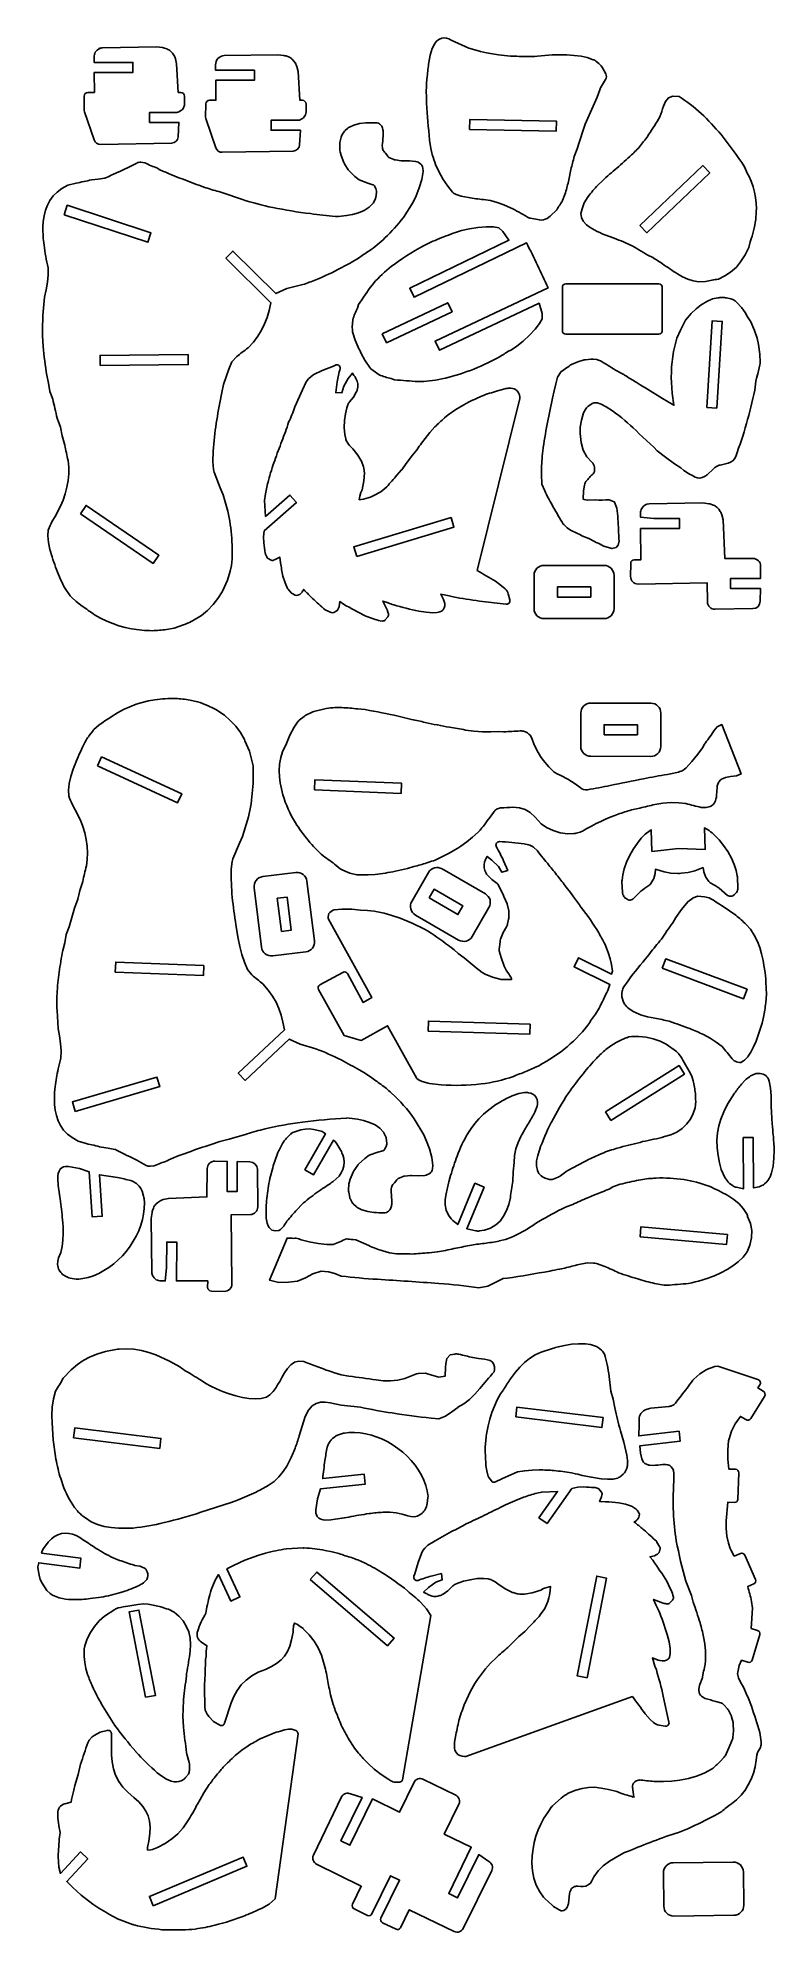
# Model space of a CAD drawing. Extents: x 0 to 111, y 0 to 287.
import ezdxf

# ---------------------------------------------------------------- set-up
doc = ezdxf.new("R2010")
doc.units = 0
doc.layers.add('LAYER_1', color=1, linetype='CONTINUOUS')

msp = doc.modelspace()

# ---------------------------------------------------------------- linework, layer by layer
at = {"layer": 'LAYER_1'}
for points in [[(22.04, 275.99, -0.145), (21.65, 275.57), (21.43, 275.44, -0.1361), (20.91, 275.29), (16.9, 275.29), (16.9, 273.78), (21.34, 273.78), (21.22, 271.59, -0.3931), (20.23, 270.64), (9.49, 270.45, -0.3249), (8.52, 271.13), (7.05, 275.4, -0.0823), (6.99, 275.75), (7.01, 277.76, -0.411), (7.58, 278.32), (8.56, 278.32), (8.52, 281.34), (14.38, 281.34), (14.38, 282.86), (8.51, 282.86), (8.5, 283.66, -0.1263), (8.68, 284.39, -0.1498), (9.35, 284.98), (9.27, 284.94, -0.112), (9.8, 285.07), (17.93, 285.22), (18.84, 285.1, -0.0536), (19.16, 285.02), (19.52, 284.9, -0.1155), (20.1, 284.52), (20.35, 284.26), (20.58, 283.93, -0.0935), (20.8, 283.41), (20.98, 282.66), (21.25, 278.32), (21.63, 278.32, -0.4142), (22.19, 277.75), (22.19, 276.55, -0.1239), (22.04, 275.99)], [(40.48, 274.91, -0.1564), (40.04, 274.38), (39.82, 274.25, -0.1361), (39.3, 274.1), (35.29, 274.1), (35.29, 272.59), (39.73, 272.59), (39.61, 270.4, -0.3931), (38.62, 269.45), (27.88, 269.26, -0.3249), (26.91, 269.94), (25.44, 274.21, -0.0896), (25.38, 274.57), (25.4, 276.57, -0.411), (25.97, 277.13), (26.95, 277.13), (26.91, 280.15), (32.77, 280.15), (32.77, 281.67), (26.9, 281.67), (26.89, 282.47, -0.41), (28.19, 283.88), (36.32, 284.03), (37.23, 283.91, -0.0536), (37.55, 283.83), (37.91, 283.71, -0.1155), (38.49, 283.33), (38.74, 283.07), (38.97, 282.74, -0.0935), (39.19, 282.22), (39.37, 281.47), (39.64, 277.13), (40.02, 277.13, -0.4142), (40.58, 276.56), (40.58, 275.36, -0.114), (40.48, 274.91)], [(62.91, 263.08), (62.74, 263.23), (62.05, 264.14), (61.35, 265.16), (60.71, 266.25), (60.19, 267.39, 0.0106), (59.65, 268.91), (59.45, 269.83), (59.28, 271.11, -0.0146), (58.82, 276.69, -0.0246), (58.81, 279.78), (58.91, 280.75, -0.0133), (59.16, 282.87), (59.37, 283.93), (59.68, 284.95), (60.01, 285.62, -0.1563), (60.77, 286.37, -0.2471), (62.19, 286.41), (62.56, 286.23), (65.23, 285.03, 0.0697), (72.45, 283.78, 0.0164), (75.61, 283.79, -0.0391), (80.05, 284), (81.14, 283.92), (82.22, 283.78), (83.14, 283.58), (84.04, 283.27, -0.0779), (84.45, 283.05), (84.9, 282.71), (85.24, 282.35, -0.0621), (85.46, 282.05), (85.94, 281.14, -0.2338), (85.89, 280.25), (85.15, 278.99, 0.0492), (85.02, 278.72), (84.64, 277.62), (82.83, 273.54), (82.39, 272.29, 0.0058), (81.61, 269.79), (81.25, 268.86, 0.0225), (80.72, 266.89), (80.28, 264.86, -0.0215), (79.75, 262.89), (79.4, 261.96, -0.0074), (78.51, 260.58), (77.54, 259.61), (77.05, 259.27, -0.2031), (75.89, 259.02), (74.56, 259.29, -0.0847), (74.08, 259.47, 0.0202), (71.52, 260.88), (70.53, 261.32), (69.52, 261.69), (68.47, 261.97), (67.42, 262.11, -0.0101), (65.16, 262.4), (64.04, 262.63), (63.27, 262.9, -0.0667), (62.91, 263.08)], [(105.71, 251.89), (105.69, 251.89), (104.82, 251.12), (103.94, 250.57), (102.98, 250.09, -0.0077), (101.02, 249.73), (100.01, 249.65), (99.16, 249.79), (98.35, 250.06), (97.55, 250.43), (96.77, 250.87, -0.0121), (94.51, 252.4, 0.0216), (93.03, 253.33), (92.29, 253.69, 0.025), (89.57, 255.28), (88.62, 255.73, -0.0137), (87.22, 256.26), (85.79, 256.79, -0.0231), (84.27, 257.46), (83.58, 257.86), (82.99, 258.31), (82.53, 258.82), (82.24, 259.38), (82.17, 260.02), (82.35, 260.73), (82.67, 261.64), (83.28, 262.59, -0.0171), (84.73, 264.3), (85.42, 264.96, -0.0077), (87.62, 266.88, 0.0131), (89.83, 268.86, 0.0189), (91.19, 270.27, 0.0172), (92.42, 271.93, 0.0147), (94.1, 274.62, 0.0185), (94.65, 276.24), (94.96, 276.96), (95.4, 277.5), (96.06, 277.77), (97.03, 277.68, -0.0505), (100.36, 275.14, -0.0325), (103.37, 271.93, -0.0296), (106.92, 267.08, 0.0663), (107.6, 265.69), (107.94, 264.87), (108.22, 264.05), (108.44, 263.23), (108.59, 262.4), (108.68, 261.57), (108.72, 260.74, -0.0279), (108.62, 259.08, -0.0532), (107.8, 255.74), (107.59, 254.86), (107.02, 253.75), (106.32, 252.67), (105.71, 251.89)], [(45.05, 259.55, 0.025), (46.71, 259.69), (47.63, 259.86), (48.54, 260.11), (49.39, 260.47), (50.14, 260.95), (50.68, 261.51, 0.0739), (50.76, 261.63), (51.08, 262.26, 0.0807), (51.13, 262.41), (51.25, 263.18, 0.1382), (51.06, 263.94), (50.99, 264.09, 0.2108), (50.68, 264.36), (49.92, 264.6), (48.62, 265.09), (47.97, 265.59), (47.09, 266.48, -0.0509), (46.96, 266.63), (46.38, 267.52, -0.0538), (46.28, 267.71), (45.87, 268.78), (45.73, 269.35), (45.71, 269.52), (45.68, 270.45, -0.0771), (45.7, 270.76), (45.88, 271.55, -0.0794), (45.99, 271.84), (46.28, 272.33, -0.0812), (46.49, 272.57), (46.91, 272.93, -0.0672), (47.13, 273.07), (47.79, 273.38), (48.68, 273.61), (49.62, 273.71, -0.0195), (51.13, 273.73, -0.1996), (51.86, 273.41, -0.1353), (52.14, 272.95), (52.22, 272.67, -0.0744), (52.27, 272.37), (52.26, 271.72, 0.0166), (52.12, 270.26, 0.0669), (52.16, 269.85, 0.1607), (52.46, 269.29), (52.61, 269.15), (52.93, 268.7, 0.1461), (53.38, 268.35), (53.88, 268.16, 0.0532), (54.09, 268.1), (54.97, 267.96, 0.0416), (55.28, 267.95), (56.23, 267.99), (57.15, 267.88, -0.1027), (57.54, 267.76), (57.77, 267.62, -0.2431), (58.27, 266.85), (58.32, 266.36), (58.11, 265.14), (57.71, 263.87), (57.23, 262.68), (56.79, 261.74), (55.3, 259.38, -0.0371), (52.52, 256.3, -0.0345), (50.09, 254.31, 0.0125), (48.5, 253.24), (47.43, 252.6, 0.0072), (45.88, 251.77, -0.0249), (42.05, 249.97, -0.0147), (40.08, 249.24), (37.68, 248.63), (36.02, 247.88), (29.52, 254.32), (28.46, 253.25), (35.25, 246.51), (34.99, 245.35), (34.68, 244.29), (34.31, 243.3), (33.86, 242.36), (33.3, 241.45), (32.62, 240.56), (31.8, 239.67, 0.0117), (30.09, 238.35), (29.37, 237.54), (28.89, 236.45), (28.47, 235.3), (28.11, 234.11), (27.82, 232.91, 0.0069), (27.07, 228.79, 0.0225), (26.56, 224.6, 0.0154), (26.49, 222.47), (26.59, 221.28, 0.067), (26.68, 220.89), (27.59, 218.48), (28.04, 217.46), (28.74, 214.98, -0.0728), (29.32, 206.74), (29.12, 205.91), (28.7, 204.53), (27.98, 202.96), (27.89, 202.79), (27.24, 201.75), (26.52, 200.83), (25.66, 199.95), (24.75, 199.19), (23.42, 198.36), (23.22, 198.26, -0.0065), (22.02, 197.75), (20.63, 197.28), (19.48, 197.07, -0.0193), (17.28, 196.88, -0.0363), (14.17, 197.17), (13.2, 197.38), (12.26, 197.63), (11.33, 197.95), (10.41, 198.34), (9.49, 198.79), (8.56, 199.31, 0.0061), (6.7, 200.6), (5.79, 201.29), (5.09, 201.96, -0.0474), (4.91, 202.18), (4.15, 203.26), (3.95, 203.58, -0.026), (3.29, 205.01, -0.0206), (2.14, 208.04), (1.82, 209.16), (1.59, 210.25), (1.49, 211.24), (1.56, 212.1, -0.0149), (2.18, 213.45), (2.63, 214.18), (3.44, 215.74), (3.82, 216.65), (4.15, 217.61), (4.4, 218.61), (4.58, 219.62), (4.67, 220.64), (4.67, 221.65), (4.57, 222.62, -0.0094), (4.07, 224.97), (3.68, 226.36), (3.4, 227.68), (2.93, 229.06, -0.0045), (2.24, 231.9), (1.83, 233.07), (1.63, 234.35), (1.36, 235.52, -0.0169), (0.8, 239.9, -0.0161), (0.7, 242.07, -0.0121), (0.77, 244.58), (1.02, 247.33), (1.27, 248.46), (1.45, 249.59), (1.55, 250.7), (1.54, 251.79, -0.0203), (0.93, 255.22, -0.036), (0.77, 257.92), (0.82, 258.81), (0.95, 259.66), (1.15, 260.49), (1.44, 261.26), (1.82, 261.99), (2.31, 262.66), (2.92, 263.25), (3.65, 263.77), (4.54, 264.28), (5.78, 264.61, 0.0166), (8.12, 265.09), (9.11, 265.18), (10.11, 265.35, 0.0716), (10.38, 265.43, -0.0166), (11.33, 265.89), (11.9, 266.17), (12.5, 266.4), (14.29, 267.28), (14.95, 267.63, -0.16), (15.57, 267.75), (16.19, 267.66, 0.0201), (18.09, 266.85), (18.35, 266.67, 0.0142), (20.1, 265.92, 0.0095), (25.12, 264, 0.0215), (27.37, 263.31, -0.0044), (30.97, 262.12, 0.0279), (35.53, 260.91, 0.0205), (41.25, 259.98, 0.0069), (45.02, 259.57), (45.05, 259.55)], [(47.59, 242.39), (47.58, 242.83), (47.66, 243.93, -0.0475), (48.36, 245.68), (48.54, 246.21, -0.0035), (50.56, 249.17), (51.1, 249.8, -0.0443), (53.9, 252.3, -0.0469), (59.14, 255.49, -0.0257), (61.77, 256.6, -0.008), (63.17, 257.14), (64.11, 257.41), (65.29, 257.67), (66.58, 257.87), (67.83, 257.98), (68.93, 257.97), (69.73, 257.81), (70.35, 257.3), (71.28, 255.96), (56.26, 248.69), (56.92, 247.33), (73.95, 255.58, -0.0044), (77.21, 248.75), (60.1, 240.67), (60.75, 239.31), (75.83, 246.43), (76.3, 244.87), (76.3, 244.08), (75.92, 243.35), (75.24, 242.49), (74.37, 241.58), (73.41, 240.7), (72.47, 239.94), (71.66, 239.38), (71.09, 239.1, -0.0189), (69.58, 238.17, -0.0717), (61.11, 234.98, -0.0203), (59.25, 234.67, -0.0265), (57.54, 234.57, -0.0035), (53.97, 234.85), (53.45, 235.04, -0.0509), (51.65, 235.6), (50.73, 236.23), (50.4, 236.51, -0.0688), (50.22, 236.72), (49.48, 237.81), (48.91, 238.83, 0.0167), (48.46, 239.78), (48.03, 240.86), (47.63, 242.12, -0.0688), (47.59, 242.39)], [(79.36, 242.28), (79.36, 248.83, -0.4142), (79.87, 249.34), (93.98, 249.34, -0.4142), (94.48, 248.83), (94.48, 242.28, -0.4142), (93.98, 241.77), (79.87, 241.77, -0.4142), (79.36, 242.28)], [(105.4, 246.85, -0.0616), (105.76, 246.55), (106.49, 245.76, -0.0469), (106.67, 245.54), (107.11, 244.86), (107.28, 244.54), (107.88, 243.6), (108.45, 242.28), (108.82, 241.14), (109.04, 240.18), (109.24, 238.73), (109.29, 237.51, -0.0681), (109.24, 237.11), (108.92, 235.76), (108.73, 235.08, 0.0087), (108.48, 233.27, -0.0361), (105.6, 223.25, -0.2433), (104.43, 222.23), (103.22, 221.94, 0.0753), (102.81, 221.77), (102.45, 221.56, 0.0499), (102.21, 221.38), (101.25, 220.49, -0.0535), (100.85, 220.2, -0.2693), (99.47, 220.13, -0.0187), (98.43, 220.68), (97.72, 221.12), (97.27, 221.51), (96.32, 222.13), (94.96, 223.12), (93.73, 224.08), (93.19, 224.63), (90.96, 226.69), (90.52, 227.16, 0.0366), (86.96, 230.13), (85.97, 230.77), (85.23, 231.15, 0.0541), (84.92, 231.27, 0.1638), (83.87, 231.27), (83.36, 230.92, 0.1094), (82.91, 230.44), (82.56, 229.84), (82.24, 228.76), (82.08, 227.66), (82.04, 226.7), (82.19, 225.34), (82.5, 224.22), (83.08, 223.21), (83.83, 222.4, -0.2858), (84.14, 220.78, 0.0123), (83.06, 219.6, 0.1332), (82.71, 218.89), (82.55, 218.05), (82.51, 216.8), (82.67, 216.72), (83.17, 216.64), (83.2, 216.63), (84.34, 216.66, 0.0112), (86.45, 216.68), (87.22, 216.36), (87.27, 216.35), (87.58, 215.4), (87.75, 214.2), (87.83, 212.88, 0.0091), (87.95, 210.49), (87.81, 209.84), (87.48, 209.48), (86.85, 209.32), (85.64, 209.68, -0.012), (83.37, 210.85), (82.32, 211.26, 0.0088), (80.57, 212.11), (80.07, 212.45), (79.58, 212.93, -0.0737), (79.31, 213.28, 0.0058), (77.8, 215.92, -0.0177), (76.69, 218.05), (76.27, 219.06, -0.0217), (76.2, 221.05, -0.0255), (76.41, 224.09, -0.0181), (77.07, 228.13), (77.86, 232.05), (78.14, 233.15), (78.35, 234.24), (78.65, 235.24), (79.19, 236.09, 0.0063), (80.76, 237.18), (81.69, 237.58), (82.64, 237.84, -0.04), (82.88, 237.88), (83.69, 237.96, -0.057), (84.03, 237.96), (84.56, 237.89, -0.0968), (85.11, 237.71, -0.0233), (87.4, 236.29), (88.44, 235.76, 0.0314), (88.85, 235.51, 0.0136), (90.55, 234.48), (91.15, 234.06), (92.24, 233.42), (94.51, 232), (96.24, 231), (95.99, 232.84, -0.0744), (96.2, 239.13), (96.42, 240.14), (96.7, 241.12), (97.23, 242.37), (98, 243.88), (98.84, 244.87), (99.6, 245.56), (100.39, 246.17), (101.22, 246.69), (102.1, 247.07), (102.88, 247.24, -0.0545), (103.21, 247.27), (103.89, 247.27, -0.0545), (104.21, 247.23), (104.87, 247.08, -0.0955), (105.4, 246.85)], [(71.41, 201.53, -0.246544), (71.31, 201.07, -0.246544), (70.87, 200.9), (66.84, 201.37, -0.0143), (62.83, 202.01), (62.23, 202.18), (60.96, 202.41), (61.36, 201.6), (61.47, 201.32, -0.2542), (61.33, 200.03, -0.1572), (61.09, 199.84), (60.84, 199.74, -0.0739), (60.41, 199.65), (59.78, 199.6), (58.76, 199.67), (57.65, 199.84, -0.0251), (53.84, 200.8, -0.0497), (53.02, 201.09), (52.18, 201.36), (52.88, 199.95, -0.0284), (53.04, 199.42, -0.2469), (52.94, 198.96), (52.57, 198.53, -0.2473), (52.14, 198.35), (51.79, 198.39, -0.0407), (50.78, 198.68), (49.64, 199.08, -0.011), (46.24, 200.9), (45.68, 201.28), (45.59, 200.56, -0.081), (45.55, 200.4), (45.39, 200.07, -0.1684), (45.16, 199.83), (44.8, 199.65, -0.221), (44.37, 199.64), (43.58, 199.98, -0.0778), (43.45, 200.06, -0.0087), (41.55, 201.76, 0.0145), (40.38, 202.92), (40.22, 203.12), (40.01, 202.75, -0.0688), (39.93, 202.64), (39.74, 202.45, -0.1025), (39.57, 202.34), (39.34, 202.25, -0.2157), (38.93, 202.27), (38.48, 202.5, -0.101), (38.32, 202.63), (37.86, 203.19), (37.79, 203.29), (37.4, 204.13), (37.09, 205.14, -0.0212), (36.73, 207.13), (36.6, 208.02), (35.92, 207.65), (35.66, 207.55, -0.2382), (35.21, 207.59), (34.83, 207.82, -0.1538), (34.63, 208.05), (34.45, 208.46, -0.0694), (34.41, 208.6, 0.0108), (34.19, 210.17), (34.12, 211.09), (34.23, 211.97), (39.13, 216.26), (38.13, 217.4), (34.46, 214.18), (34.3, 216.57), (34.44, 217.6, -0.0203), (34.89, 219.63, -0.0199), (35.83, 222.63, -0.0043), (36.92, 225.55, 0.0122), (37.94, 228.42, 0.032), (38.88, 230.74), (40.02, 233.33), (40.58, 234.52), (40.96, 235.01), (41.33, 235.36), (41.75, 235.62), (43.04, 236.24), (44.71, 236.93), (45.01, 237.08, -0.280968), (45.54, 237.03, -0.280968), (45.73, 236.54, 0.0112), (45.29, 234.51), (45.08, 232.92), (45.99, 232.87), (46.28, 233.86), (46.97, 235.06), (47.59, 235.87), (47.82, 235.49, -0.0914), (48.13, 235.04), (48.3, 234.66, -0.1433), (48.41, 233.82), (48.36, 233.49, -0.0907), (48.18, 232.98), (47.76, 232.23), (47.17, 231.51, 0.0876), (46.92, 231.05), (46.76, 230.6), (46.55, 229.7), (46.41, 228.68), (46.36, 227.62), (46.43, 226.58), (46.58, 225.93, 0.0946), (46.81, 225.41), (47.12, 224.96), (47.64, 224.4), (48.41, 223.43), (48.88, 222.67, -0.049), (49.01, 222.4), (49.23, 221.83, -0.0586), (49.31, 221.48), (49.41, 220.7), (49.33, 219.57), (49.05, 218.2), (48.88, 217.78), (48.73, 217.26), (48.63, 216.7), (49.28, 216.78), (49.96, 216.97, 0.0432), (50.34, 217.1), (50.86, 217.32), (51.89, 217.88), (52.78, 218.66, 0.0197), (54.32, 220.41), (55.04, 221.23), (55.07, 221.23), (55.72, 222.19), (56.68, 223.44), (57.2, 224.06, -0.0078), (58.58, 225.96), (59.31, 226.87), (60.07, 227.72, -0.0091), (61.55, 229.09), (62.1, 229.55), (63.22, 230.33), (64.44, 231.07), (65.15, 231.46, 0.0096), (66.35, 232.03), (67.15, 232.39, -0.0047), (69.53, 233.19), (70.65, 233.48, -0.0265), (71.34, 233.57, -0.161), (72.27, 233.38, -0.2315), (72.93, 232.23), (72.94, 232), (66.46, 206.01, 0.004), (69.24, 204.37), (70.17, 203.67), (70.69, 203.23, -0.1564), (71.18, 202.45), (71.41, 201.53)], [(91.37, 215.39, -0.2511), (92.49, 216.07), (100.62, 216.22), (101.53, 216.1, -0.0536), (101.84, 216.02), (102.2, 215.9, -0.1155), (102.78, 215.52), (103.03, 215.26), (103.26, 214.93, -0.0935), (103.49, 214.41), (103.67, 213.66), (103.94, 207.81), (108.22, 207.81, -0.4175), (109.36, 206.66), (109.33, 204.78), (104.8, 204.78), (104.78, 203.27), (109.32, 203.27), (109.3, 201.34, -0.4058), (108.18, 200.22), (102.48, 200.12, -0.4142), (101.32, 201.23), (101.27, 204.13), (90.83, 203.94, -0.202757), (90.01, 204.27, -0.202757), (89.68, 205.09), (89.7, 207.06, -0.4106), (90.27, 207.62), (91.24, 207.62), (91.21, 212.34), (97.07, 212.34), (97.07, 213.86), (93.2, 213.86), (91.19, 214.05), (91.19, 214.66, -0.1263), (91.37, 215.39)], [(75.08, 205.26, -0.4142), (76.59, 206.77), (85.67, 206.77, -0.4142), (87.18, 205.26), (87.18, 200.22, -0.4142), (85.67, 198.71), (76.59, 198.71, -0.4142), (75.08, 200.22), (75.08, 205.26)], [(46.69, 123.16, 0.0154), (40.02, 122.54, 0.0269), (34.37, 121.51, 0.0189), (31.68, 120.75), (31.56, 120.72), (28.93, 119.95), (27.54, 119.59, 0.0162), (20.53, 117.15), (19.82, 116.85), (19.55, 116.68, 0.0201), (17.62, 115.93), (17, 115.86, -0.16), (16.39, 115.99, 0.0159), (14.97, 116.77), (13.98, 117.29), (13.38, 117.54, 0.0238), (12.61, 117.95), (11.89, 118.32, 0.0716), (11.62, 118.42), (10.62, 118.62), (9.63, 118.73, 0.0166), (7.31, 119.29), (6.08, 119.66), (5.2, 120.19), (4.49, 120.73), (3.9, 121.34), (3.43, 122.02), (3.07, 122.76), (2.8, 123.55), (2.63, 124.37), (2.53, 125.23), (2.5, 126.12, -0.0238), (2.62, 127.92, -0.0228), (3.07, 130.58, -0.0056), (3.45, 132.22), (3.5, 133.31), (3.43, 134.43), (3.28, 135.57), (3.06, 136.7), (2.9, 139.45, -0.0121), (2.9, 141.96, -0.0232), (3.21, 145.22, -0.0101), (3.76, 148.5), (4.07, 149.65), (4.3, 150.93), (4.74, 152.09, -0.0045), (5.52, 154.9), (6.04, 156.27), (6.36, 157.58), (6.78, 158.96, -0.0094), (7.35, 161.29), (7.48, 162.26), (7.51, 163.27), (7.45, 164.29), (7.3, 165.31), (7.08, 166.31), (6.78, 167.28), (6.43, 168.2), (5.66, 169.79), (5.24, 170.53, -0.0149), (4.66, 171.9), (4.61, 172.75), (4.74, 173.75), (5, 174.83), (5.36, 175.94, -0.0206), (6.6, 178.93, -0.026), (7.3, 180.34, -0.032), (7.76, 181.01), (8.3, 181.71, -0.0474), (8.49, 181.93), (9.2, 182.57, -0.0209), (11.11, 183.86), (12.04, 184.47), (12.98, 184.97), (13.92, 185.39), (14.85, 185.75), (15.78, 186.04), (16.73, 186.27), (17.7, 186.44, -0.0365), (20.83, 186.64, -0.0189), (23.02, 186.39), (24.16, 186.14, -0.0055), (25.66, 185.58), (26.72, 185.08), (26.92, 184.98), (28.22, 184.11), (29.1, 183.32), (29.94, 182.42), (30.64, 181.47), (31.25, 180.42), (31.34, 180.24), (32.01, 178.65), (32.39, 177.26), (32.56, 176.43, -0.0338), (32.45, 172.24, -0.0355), (31.74, 168.21), (30.97, 165.75), (30.49, 164.74), (29.51, 162.37, 0.067), (29.41, 161.98), (29.26, 160.79, 0.0296), (29.42, 156.55, 0.0147), (29.96, 152.37), (30.29, 150.31), (30.54, 149.11), (30.86, 147.9), (31.25, 146.74), (31.7, 145.64), (32.39, 144.81, 0.0117), (34.06, 143.44), (34.85, 142.52), (35.51, 141.61), (36.04, 140.69), (36.47, 139.74), (36.81, 138.73), (37.08, 137.66), (37.31, 136.5), (30.32, 129.96), (31.35, 128.86), (38.04, 135.1), (39.67, 134.31), (42.05, 133.63, -0.0298), (45.9, 131.94, -0.0151), (48.71, 130.38), (49.3, 130.05), (50.35, 129.38, 0.0125), (51.91, 128.26, -0.022), (53.52, 126.93, -0.049), (56.96, 123.04), (58.38, 120.63), (58.8, 119.68), (59.24, 118.48), (59.6, 117.19), (59.77, 115.97), (59.71, 115.49, -0.2431), (59.19, 114.72), (58.95, 114.6, -0.1027), (58.56, 114.48), (57.64, 114.41), (56.54, 114.47), (56.38, 114.47), (55.5, 114.36, 0.0532), (55.29, 114.31), (54.78, 114.13, 0.1461), (54.31, 113.79), (53.98, 113.36), (53.82, 113.22, 0.1607), (53.51, 112.67, 0.0669), (53.46, 112.26, 0.0166), (53.56, 110.79), (53.54, 110.14, -0.0744), (53.49, 109.85), (53.4, 109.57, -0.144), (53.04, 109.07, -0.1822), (52.37, 108.82, -0.0195), (50.86, 108.88), (49.92, 109.01), (49.04, 109.26), (48.39, 109.59, -0.0672), (48.17, 109.75), (47.77, 110.11, -0.0812), (47.56, 110.37), (47.29, 110.86, -0.0794), (47.18, 111.16), (47.03, 111.94, -0.0771), (47.02, 112.25), (47.07, 113.19), (47.1, 113.36), (47.26, 113.92), (47.7, 114.98, -0.0538), (47.81, 115.17), (48.41, 116.03, -0.0509), (48.54, 116.19), (49.45, 117.05), (50.12, 117.53), (51.43, 117.98), (52.2, 118.2, 0.2245), (52.52, 118.49), (52.7, 118.84), (52.79, 119.19, 0.0827), (52.8, 119.36), (52.71, 120.13, 0.0807), (52.66, 120.29), (52.36, 120.92, 0.0739), (52.28, 121.04), (51.75, 121.62), (51.02, 122.12), (50.18, 122.5), (49.28, 122.79), (48.37, 122.98, 0.025), (46.71, 123.17), (46.69, 123.16)], [(39.28, 183.04, -0.0674), (39.56, 183.33), (40.29, 183.92, -0.0523), (40.55, 184.09), (41.4, 184.52, -0.0424), (41.78, 184.65), (43.64, 185.11, -0.025), (44.93, 185.25), (46.01, 185.25, -0.0147), (48.4, 185.05), (49.54, 184.94, -0.0175), (54.53, 183.94), (56.55, 183.46, -0.0116), (58.59, 183.01, 0.0091), (62.31, 182.27, -0.0121), (64.72, 181.86), (65.96, 181.7), (67.27, 181.6), (68.55, 181.58), (69.74, 181.64), (70.47, 181.6, 0.0101), (73, 181.72, -0.0844), (73.62, 181.63, -0.1728), (74.47, 181.06, -0.0812), (74.8, 180.5), (75.06, 179.76), (75.52, 178.8), (76.05, 177.85), (76.46, 177.31), (77.32, 176.29), (78.09, 175.55, 0.0755), (78.6, 175.23), (79.12, 175), (80.17, 174.44), (81.29, 173.74), (82.06, 173.14, 0.1932), (83.15, 172.83, 0.0091), (86.62, 173.47, 0.0017), (91.65, 174.49, -0.0049), (95.27, 175.15, 0.016), (97.15, 175.56, 0.1192), (97.78, 175.88), (98.08, 176.14), (98.94, 177.09), (99.85, 178.2), (100.57, 179.16), (100.87, 179.7, 0.017), (101.51, 180.63), (101.87, 181.06), (102.3, 181.74), (102.77, 182.34), (103.49, 182.69), (106.41, 175.21), (105.69, 174.93), (104.79, 174.82), (104.03, 174.67), (103.69, 174.54, 0.1182), (103.12, 174.13, 0.1332), (102.77, 173.14), (102.7, 171.97, -0.0299), (102.61, 171.43, -0.1931), (101.92, 170.4, -0.1433), (101.11, 170.16), (100.38, 170.16, -0.0151), (98.06, 170.74), (96.97, 170.86), (95.81, 170.9), (94.58, 170.8), (93.35, 170.59, 0.0137), (91.1, 170.04), (90.1, 169.83, 0.0208), (88.05, 169.22, 0.0487), (82.41, 166.57, -0.0616), (82.07, 166.42), (81.46, 166.25, -0.0618), (81.09, 166.19), (80.19, 166.16), (79.05, 166.33), (77.95, 166.66), (76.96, 167.13), (76.18, 167.68), (75.26, 168.67), (74.48, 169.38), (73.72, 169.84), (72.89, 170.09), (71.87, 170.17, 0.0092), (70.02, 170.08, 0.09), (69.41, 169.87, 0.0825), (69.05, 169.53, 0.0039), (67.37, 167.24), (67.16, 167.04, -0.0516), (66.63, 166.43), (65.78, 165.66), (64.91, 164.96), (64, 164.31, -0.0426), (60.13, 162.19, -0.0145), (59, 161.82), (58.85, 161.76, -0.0101), (56.89, 161.19), (55.91, 160.91), (54.11, 160.51, -0.0257), (51.04, 160.01), (50, 159.93), (48.62, 159.93, -0.0567), (48.28, 159.97), (47.2, 160.22), (46.15, 160.65, -0.0763), (45.76, 160.88), (45.15, 161.38, 0.0076), (43.18, 162.81, -0.0707), (38.97, 167.83, -0.0652), (37.07, 172.06), (36.84, 172.95), (36.66, 173.86), (36.54, 174.78), (36.49, 175.71), (36.58, 176.69), (36.74, 177.69), (37, 178.58), (37.6, 179.82), (38.14, 181.1), (38.76, 182.3), (39.28, 183.04)], [(82.15, 179.39), (82.16, 184.43, -0.4142), (83.67, 185.94), (92.75, 185.92, -0.4142), (94.26, 184.41), (94.25, 179.37, -0.4142), (92.73, 177.86), (83.66, 177.88, -0.4142), (82.15, 179.39)], [(105.43, 156.98), (105.14, 156.79, -0.1655), (104.83, 156.7), (104.67, 156.71, -0.1662), (104.37, 156.84), (103.11, 157.93, 0.0198), (101.84, 158.68, -0.1067), (101.53, 158.96), (101.16, 159.46, -0.0706), (101.03, 159.71), (100.76, 160.43), (100.66, 161.06), (99.39, 160.58), (98.38, 160.31), (97.33, 160.18, 0.0309), (96.83, 160.16), (95.78, 160.21), (94.75, 160.4), (93.45, 160.79), (93.39, 160.15), (93.18, 159.41, -0.0706), (93.07, 159.15), (92.74, 158.63, -0.1067), (92.45, 158.33, 0.0198), (91.24, 157.48), (90.07, 156.3, -0.1662), (89.78, 156.15), (89.62, 156.13, -0.1655), (89.3, 156.19), (89, 156.36, -0.1536), (88.59, 156.8, -0.0982), (88.45, 157.32), (88.38, 158.89, -0.0598), (88.4, 159.13), (88.51, 159.95), (88.71, 160.88), (89.06, 161.89), (89.55, 162.91), (90.13, 163.88), (90.73, 164.76), (91.3, 165.49, -0.0137), (92.11, 166.28), (92.8, 166.76), (92.92, 163.5), (96.94, 163.95), (100.98, 163.8), (100.86, 167.06), (101.58, 166.64, -0.0137), (102.44, 165.91), (103.07, 165.23), (103.74, 164.4), (104.38, 163.47), (104.95, 162.49), (105.37, 161.51), (105.64, 160.63), (105.82, 159.79, -0.0598), (105.85, 159.55), (105.91, 157.98, -0.0927), (105.85, 157.61, -0.1811), (105.43, 156.98)], [(42.48, 142.6, -0.4142), (42.68, 143.29), (46.14, 145.2, -0.4142), (46.83, 145), (49.22, 140.66), (50.55, 141.4), (44, 153.24, -0.1515), (43.94, 153.53), (43.98, 153.91, -0.2067), (44.17, 154.26), (44.56, 154.56, -0.1436), (44.82, 154.66), (46.01, 154.77), (47.52, 154.78), (48.83, 154.62), (49.87, 154.56), (50.9, 154.43, -0.0495), (54.84, 153.39, -0.0413), (59.51, 151.13, -0.0092), (62.98, 148.62), (63.61, 148.03), (64.51, 147.38), (66.3, 145.89), (67.25, 145.19), (67.69, 144.9), (68.77, 144.49), (70.08, 144.13), (71.68, 144.14), (71.66, 144.29, 0.0202), (71.24, 144.95, -0.0253), (70.54, 146.13), (70.1, 147.42), (69.82, 148.45, -0.1452), (69.82, 148.73), (69.93, 149.83, -0.0679), (70.02, 150.23), (70.41, 151.23), (70.9, 152.08, 0.0806), (71.07, 152.54), (71.22, 153.26, 0.0483), (71.25, 153.55), (71.25, 154.51), (70.99, 155.57), (70.51, 156.65), (70.4, 156.97), (69.61, 158.53, 0.1196), (69.52, 158.64), (68.68, 159.25), (68.07, 159.86, -0.0907), (67.77, 160.32), (67.64, 160.61, -0.1433), (67.53, 161.46), (67.59, 161.87, -0.0914), (67.78, 162.38), (67.99, 162.75), (68.71, 162.19), (69.69, 161.2), (70.22, 160.33), (71.09, 160.61), (70.48, 162.08, 0.01), (69.37, 164.24, -0.26813), (69.39, 164.74, -0.26813), (69.83, 164.98, -0.0311), (73.6, 164.62), (74.26, 164.49, -0.1365), (74.98, 164.12), (75.59, 163.56, 0.0103), (77.32, 161.43, 0.0038), (78.67, 159.77, 0.0167), (79.96, 158.1), (80.61, 157.26), (81.05, 156.62, -0.02), (82.21, 155.03, -0.0324), (84.86, 151.17, -0.007), (85.83, 149.42), (86.33, 148.06), (86.59, 147.25), (86.81, 146.39), (86.97, 145.37), (86.8, 144.93), (81.8, 147.4), (81.13, 146.04), (86.55, 143.37), (86.23, 142.47, -0.0081), (84.91, 139.76), (84.4, 138.89, 0.0223), (83.22, 137.19, -0.1122), (75.22, 130.79, -0.022), (73.36, 130.01, -0.0093), (72.39, 129.64), (71.99, 129.46, -0.0548), (67.06, 128.31, -0.0473), (61.03, 128.19), (59.26, 128.4), (59.04, 128.44), (58.16, 128.67, -0.0881), (57.68, 128.9), (57.32, 129.15), (52.91, 137.12), (48.9, 134.91), (46.33, 135.64), (42.48, 142.6)], [(67.71, 157.07, -0.4142), (68.26, 155), (65.73, 150.64, -0.4142), (63.66, 150.09), (57.12, 153.87, -0.4142), (56.57, 155.94), (59.09, 160.3, -0.4142), (61.16, 160.85), (67.71, 157.07)], [(35.53, 147.68, -0.4142), (33.84, 148.99), (32.71, 158, -0.4142), (34.03, 159.69), (39.03, 160.31, -0.4142), (40.72, 159), (41.84, 149.99, -0.4142), (40.53, 148.3), (35.53, 147.68)], [(101.58, 156.47, -0.0169), (103.68, 155.16), (105.63, 153.83, -0.0184), (107.17, 152.46), (107.84, 151.75), (108.41, 150.81), (108.87, 149.89), (109.23, 148.95), (109.52, 148), (109.74, 147), (109.91, 145.95, -0.1296), (109.97, 145.68, -0.0107), (110.17, 143.71), (110.18, 142.8), (110.27, 141.9), (110.15, 140.58, -0.0083), (109.81, 138.42, -0.0333), (108.68, 134.81), (108.3, 133.92), (107.88, 133.1), (107.49, 132.51, -0.0576), (107.32, 132.3), (107.04, 132.02, -0.0618), (106.75, 131.79), (106.39, 131.58, -0.1407), (105.49, 131.76, -0.0928), (105.06, 132.13, 0.0097), (103.53, 133.96), (102.65, 134.65), (101.71, 135.25), (100.73, 135.78, 0.0205), (98.67, 136.68, 0.011), (95.52, 137.79, 0.016), (93.36, 138.26), (92.26, 138.49), (91.2, 138.79), (90.33, 139.16, -0.0469), (90.08, 139.29), (89.44, 139.72, -0.0645), (89.14, 139.98), (88.89, 140.26, -0.1064), (88.57, 140.82), (88.41, 141.33, -0.1142), (88.36, 142.01), (88.41, 142.33, -0.1235), (88.68, 143.02), (89.31, 143.9, -0.0246), (89.71, 144.51, 0.0064), (92.58, 148.07, -0.0054), (94.34, 150.22, -0.014), (96.07, 152.67), (96.55, 153.48), (97.39, 154.73), (98.33, 155.89), (99.1, 156.42, 0.173), (99.16, 156.45), (99.85, 156.7), (100.87, 156.64), (101.56, 156.49), (101.58, 156.47)], [(77.68, 122.5), (77.7, 122.52, -0.0209), (80.24, 126.89, -0.0087), (82.54, 129.92, -0.0233), (84.52, 132.19, -0.0236), (85.96, 133.52), (86.72, 134.1), (87.5, 134.6), (88.3, 135.01), (89.12, 135.32), (89.14, 135.31), (89.4, 135.43), (89.85, 135.51), (90.94, 135.51), (92.04, 135.39), (93.11, 135.16), (94.14, 134.81), (95.09, 134.32), (96.63, 133.22, -0.0906), (97.01, 132.83, -0.0255), (97.79, 131.58), (98.55, 130.26), (98.94, 129.5), (99.16, 128.8, -0.0067), (99.51, 126.88, 0.0342), (99.56, 125.68), (99.45, 124.72), (99.17, 123.82), (98.74, 122.99), (98.17, 122.23), (97.48, 121.58), (96.69, 121.04), (95.8, 120.62), (94.84, 120.34, -0.0182), (91.49, 119.6), (91.14, 119.47, 0.0153), (87.67, 118.6, 0.0179), (85.33, 117.81), (83.75, 117.1, 0.0039), (80.3, 115.28), (80.11, 115.17), (79.08, 114.4, -0.07), (78.71, 114.2), (77.98, 113.93, -0.1264), (77.41, 113.85), (76.77, 114.06, -0.2504), (75.53, 115.45), (75.44, 115.9), (75.47, 116.67), (75.63, 117.49), (75.88, 118.31, -0.0297), (77.68, 122.5)], [(107.2, 129.04), (107.66, 129.41, -0.0619), (107.97, 129.61), (108.31, 129.76, -0.0911), (108.84, 129.89), (109.08, 129.91, -0.3097), (110.56, 129.03), (110.68, 128.76), (110.88, 127.7), (110.94, 126.53, 0.009), (110.99, 124.33, 0.0054), (111.15, 121.95, -0.035), (111.19, 120.98), (111.26, 120.61, -0.0183), (111.41, 118.31), (111.38, 117.07), (111.25, 115.89), (110.99, 114.85), (110.85, 114.41, -0.0888), (110.6, 113.93), (110.28, 113.52), (109.97, 113.22, -0.08), (109.57, 112.96), (109.15, 112.77), (108.29, 112.58), (108.25, 120.2), (106.74, 120.19), (106.78, 112.47), (105.7, 112.68, -0.107), (105.12, 112.93), (104.75, 113.19, -0.0829), (104.39, 113.54), (103.94, 114.18), (103.41, 115.37), (103.15, 116.38), (102.94, 117.48), (102.8, 118.63), (102.76, 119.79), (102.83, 120.92), (103.04, 121.99), (103.35, 123), (103.78, 124.11), (104.35, 125.28), (105.41, 126.91, -0.0091), (106.48, 128.3), (107.03, 128.89, -0.0371), (107.2, 129.04)], [(74.26, 126.98, -0.231195), (75.4, 126.27, -0.231195), (75.53, 124.94), (75.2, 124.07, -0.0387), (75.11, 123.86, -0.0111), (74.09, 122.12, 0.0156), (73.08, 120.34), (72.66, 119.44), (72.33, 118.5), (72.12, 117.5), (72.06, 116.44), (71.91, 115.03), (71.86, 113.6, -0.0044), (71.49, 111.13), (71.24, 110.1), (70.91, 109.16), (70.47, 108.31), (69.94, 107.58), (69.28, 106.98), (68.51, 106.51), (67.6, 106.19), (66.83, 106.08, -0.091), (66.29, 106.1), (64.9, 106.4), (67.53, 112.72), (66.13, 113.3), (63.54, 107.03), (62.78, 107.66, -0.0545), (62.56, 107.9), (62.11, 108.48), (61.78, 109.23), (61.64, 110.01), (61.64, 110.83), (61.76, 111.69, -0.0161), (62.2, 113.51), (62.45, 114.47, -0.0119), (63.44, 117.4, -0.0452), (65.04, 120.81), (65.54, 121.58), (66.1, 122.33), (66.73, 123.05), (67.43, 123.75), (68.22, 124.42), (69.1, 125.08, -0.0131), (70.79, 126.05), (71.78, 126.52), (72.8, 126.87), (73.62, 127, -0.0699), (74.26, 126.98)], [(34.64, 111), (34.65, 111.02, -0.0209), (35.1, 114.02), (35.54, 115.64, -0.0287), (36.32, 117.92, -0.0426), (37.13, 119.47, -0.0414), (37.81, 120.33), (38.2, 120.68), (38.21, 120.68), (38.33, 120.8), (38.56, 120.95), (39.18, 121.18), (39.81, 121.36), (40.46, 121.47), (41.11, 121.5), (41.75, 121.44), (42.85, 121.16, -0.0906), (43.15, 121.02), (43.53, 120.76), (40.41, 115.34), (41.72, 114.58), (44.72, 119.8), (44.96, 119.59), (45.24, 119.25), (45.86, 118.25, 0.0356), (46.15, 117.59), (46.3, 117.03), (46.34, 116.47), (46.28, 115.91), (46.13, 115.37), (45.89, 114.85), (45.57, 114.37), (45.16, 113.94), (44.69, 113.57, -0.0128), (43.16, 112.53, 0.0735), (42.81, 112.28), (42.23, 111.88, 0.0334), (39.94, 110.07), (39.21, 109.33, 0.0039), (37.69, 107.55, 0.0183), (37.2, 106.79, -0.07), (37.04, 106.6), (36.69, 106.29, -0.0713), (36.47, 106.14), (35.98, 106.09, -0.2506), (34.99, 106.59), (34.84, 106.83), (34.68, 107.27, -0.0428), (34.55, 108.27, -0.0299), (34.64, 111)], [(3.48, 99.8), (3.24, 100.16, -0.1455), (2.98, 101), (3.01, 101.5), (3.13, 101.99), (3.46, 102.81), (3.68, 103.72), (3.8, 104.68), (3.85, 105.69, 0.0209), (3.74, 107.79, 0.0119), (3.35, 110.91, -0.0174), (3.03, 113.64), (3.03, 114.43, -0.2341), (3.66, 115.68, -0.1698), (4.64, 115.82), (6.29, 115.5), (7.78, 115), (8.23, 108.2), (9.74, 108.3), (9.32, 114.59, -0.0082), (12.03, 114.15, -0.0154), (14.06, 113.7, -0.0899), (14.55, 113.48), (14.93, 113.23, -0.092), (15.32, 112.84), (15.57, 112.48, -0.0768), (15.77, 112.07), (16, 111.32, -0.0549), (16.07, 110.99), (16.12, 110.33), (16.1, 109.48), (16, 108.63), (15.83, 107.79), (15.58, 106.94), (15.26, 106.11), (14.88, 105.3), (14.44, 104.51), (13.94, 103.75), (13.39, 103.02), (12.79, 102.33), (12.15, 101.69), (11.47, 101.09), (10.75, 100.55), (10, 100.07), (9.23, 99.65), (8.43, 99.31), (7.62, 99.04), (6.79, 98.86), (6.2, 98.79, -0.0707), (5.78, 98.8), (4.87, 98.95, -0.0711), (4.46, 99.08), (4.08, 99.27, -0.1344), (3.48, 99.8)], [(25.62, 115.5, -0.4175), (26.78, 116.63), (28.65, 116.6), (28.63, 112.06), (30.14, 112.03), (30.17, 116.57), (32.09, 116.53, -0.4058), (33.21, 115.41), (33.27, 109.71, -0.4142), (32.15, 108.56), (29.25, 108.53), (29.37, 98.09, -0.202757), (29.03, 97.27, -0.202757), (28.21, 96.94), (26.25, 96.98, -0.411), (25.69, 97.55), (25.7, 98.52), (20.97, 98.52), (21.01, 104.38), (19.5, 104.39), (19.47, 100.52), (19.27, 98.52), (18.65, 98.51, -0.1263), (17.92, 98.7, -0.1498), (17.34, 99.37), (17.37, 99.3, -0.112), (17.25, 99.82), (17.16, 107.95), (17.28, 108.86, -0.0536), (17.36, 109.18), (17.49, 109.54, -0.1155), (17.87, 110.12), (18.13, 110.36), (18.47, 110.59, -0.0935), (18.98, 110.82), (19.74, 110.99), (25.59, 111.22), (25.62, 115.5)], [(101.56, 112.85, -0.0288), (104.39, 111.42), (105.31, 110.81), (106.12, 110.16), (106.74, 109.46), (107.31, 108.55, -0.0276), (107.4, 108.26), (107.83, 107.22), (108.04, 106.12), (108, 105.01), (107.75, 103.92), (107.35, 102.9), (106.71, 102.11), (105.98, 101.41), (105.17, 100.78), (104.29, 100.22), (103.36, 99.73), (102.4, 99.31, -0.0415), (98.45, 98.13, 0.0027), (95.16, 97.86, -0.0624), (94.79, 97.88), (93.32, 98.13, -0.0146), (90.78, 98.81, -0.01), (87.85, 99.75, 0.0105), (85.79, 100.71), (84.51, 101.14, 0.0756), (84.07, 101.22), (83.17, 101.25, 0.0218), (81.06, 100.8, -0.0102), (78.93, 100.28, 0.0127), (77.45, 100.01, -0.0098), (70.99, 98.93), (70.4, 98.88), (68.11, 97.74), (66.71, 97.48, 0.0158), (60.65, 98.13, 0.0029), (51.38, 98.76, -0.0153), (45.9, 99.25), (44.94, 99.62), (43.97, 99.9), (42.89, 100), (41.63, 99.61), (40.49, 99), (39.31, 98.46), (37.91, 98.31), (36.47, 98.28), (35.05, 98.62), (37.72, 105, -0.0193), (38.7, 104.95, -0.1323), (39.48, 104.87), (39.86, 104.73), (41.05, 104.44), (42.42, 104.19), (43.71, 104.04), (44.66, 104.04, 0.006), (46.68, 104.87, 0.0271), (47.66, 104.79), (48.12, 104.72), (50.09, 103.85, 0.0213), (52.18, 103.06), (53.23, 102.78), (54.27, 102.62, -0.0107), (56.58, 102.58, 0.0126), (59.19, 102.79), (60.44, 102.9, 0.0165), (62.95, 103.41, 0.0055), (65.32, 103.89, -0.0116), (67.55, 104.2, 0.0187), (69.78, 104.54), (69.79, 104.57), (70.76, 104.77), (71.83, 105.18), (72.93, 105.72, 0.0261), (75.8, 107.53, -0.0146), (79.82, 109.66), (80.66, 109.98, 0.0039), (82.89, 110.97, -0.0076), (86.46, 112.4), (87, 112.77), (88.13, 113.14, -0.016), (90.93, 113.76), (92.42, 114.02, 0.0576), (93.19, 114.04), (93.55, 114.08, -0.0448), (97.74, 113.84, -0.0458), (101.56, 112.85)], [(85.27, 88.05, -0.1324), (85.73, 87.41), (85.86, 87.08), (86.15, 85.87, -0.02), (86.67, 82.27), (86.71, 81.86), (87.04, 80.63), (87.29, 79.3, 0.0049), (88.15, 75.83), (88.66, 74.11), (89.13, 72.16), (89.23, 71.37, -0.0555), (89.24, 71.03), (89.2, 70.57, -0.089), (89.06, 70.05), (88.92, 69.76, -0.101), (88.55, 69.28), (88.21, 68.98, -0.0893), (87.75, 68.7), (87.26, 68.56, -0.0472), (86.82, 68.53), (86.21, 68.52), (85.22, 68.57), (83.75, 68.81), (82.38, 69.1), (81.71, 69.29), (81.33, 69.33), (80.74, 69.48, 0.0162), (78.1, 69.82, 0.0199), (75.87, 69.92), (74.77, 69.89), (73.67, 69.79), (72.59, 69.61), (70.22, 68.56), (69.25, 68.1, -0.3625), (68.63, 68.25), (68.23, 68.79, -0.0904), (68.15, 68.95), (67.93, 69.77), (67.78, 70.61, 0.0065), (67.68, 72.61), (67.7, 73.53, -0.0218), (67.93, 75.56), (68.13, 76.58), (68.39, 77.59), (68.7, 78.59), (69.07, 79.56), (69.51, 80.51), (70.01, 81.41, 0.0113), (71.11, 83.1, -0.0223), (72.28, 84.71), (72.93, 85.46), (73.64, 86.15), (74.41, 86.77), (75.25, 87.31), (76.16, 87.74), (77.85, 88.3, -0.0215), (79.7, 88.75), (80.75, 88.93), (81.82, 89.02), (82.85, 89.02), (83.64, 88.9, -0.0524), (83.94, 88.82), (84.36, 88.67, -0.08), (84.78, 88.43), (85.27, 88.05)], [(68.02, 86.6, -0.1425), (68.77, 86.22, -0.2557), (69.03, 84.75, 0.0076), (66.85, 82.22), (66.1, 81.38), (65.3, 80.6), (64.45, 79.93), (63.53, 79.41), (63.54, 79.38), (62.62, 78.69), (61.68, 78.06), (60.65, 77.67), (59.51, 77.74, -0.0059), (53.62, 78.54, -0.0158), (48.84, 79.4), (45.9, 79.74), (44.22, 80.06), (43.47, 80.16), (42.76, 80.15), (42.11, 79.98), (41.5, 79.6), (40.95, 78.95), (40.44, 77.98), (39.56, 75.08, -0.013), (38.92, 73.19, -0.0239), (38.13, 71.38), (37.65, 70.51), (37.1, 69.68), (36.46, 68.89), (35.73, 68.15), (34.83, 67.56, -0.0208), (33.01, 66.58, -0.0167), (30.22, 65.37), (29.26, 64.99), (24.67, 63.51, -0.0181), (19.11, 61.95, -0.0298), (14.4, 61.12), (14.37, 61.13, -0.0177), (12.22, 61.11), (11.11, 61.19), (10.03, 61.36), (9, 61.65), (8.04, 62.09), (7.19, 62.69), (6.82, 62.92, 0.0127), (6.29, 63.38, -0.0793), (5.98, 63.73), (5.55, 64.23), (5.02, 65.03, -0.0538), (3.45, 68.62, -0.0284), (2.73, 71.57, -0.0182), (2.31, 74.5), (2.15, 77.03), (2.11, 78.14), (2.16, 79.4), (2.34, 80.67), (2.69, 81.84, 0.0153), (3.83, 83.81), (5.04, 85.08), (5.99, 85.88), (6.85, 86.5), (7.91, 87.05), (9.07, 87.5), (10.23, 87.84, -0.0189), (12.31, 88.21), (13.4, 88.26), (14.53, 88.18), (15.66, 87.99), (16.77, 87.71), (17.84, 87.33), (19.92, 86.36), (21.46, 85.51, 0.0081), (22.57, 84.75), (22.78, 84.67), (23.04, 84.49), (23.52, 84.23), (23.78, 84.02, -0.0373), (24.41, 83.66), (24.77, 83.45), (25.4, 83.02), (26.15, 82.59), (27.01, 82.17), (27.94, 81.78), (28.92, 81.43), (29.93, 81.13), (30.94, 80.9), (31.93, 80.75), (32.89, 80.7), (33.77, 80.75), (34.57, 80.92), (35.12, 81.26), (35.61, 81.77), (36.06, 82.41, 0.0115), (36.9, 83.88), (37.33, 84.61), (37.78, 85.27), (38.28, 85.82), (38.85, 86.22), (39.5, 86.4), (40.24, 86.33), (40.32, 86.26, -0.011), (42.49, 85.46, 0.0136), (44.75, 84.65), (45.9, 84.33), (47.07, 84.12, -0.0046), (51.19, 83.53), (52.27, 83.42), (53.36, 83.4), (54.46, 83.5), (55.55, 83.73, -0.0157), (57.57, 84.53), (58.67, 84.57), (59.62, 84.26), (60.69, 83.97), (61.62, 84.1, 0.0076), (61.72, 85.95), (61.9, 86.76), (62.37, 87.32), (63.09, 87.45, -0.1047), (63.71, 87.43, -0.0095), (65.8, 86.91), (66.66, 86.77), (67.58, 86.69), (68.02, 86.6)], [(106.97, 57.03), (108.59, 53.34, -0.4142), (108.33, 52.68), (107.41, 52.27, -0.0148), (108, 50.04), (108.13, 49.01), (107.94, 45.94), (108.91, 45.65, -0.4142), (109.24, 45.02), (108.07, 41.16, -0.4142), (107.44, 40.82), (106.48, 41.12), (106.11, 40.32), (105.94, 39.58), (105.9, 39.34, 0.151), (106.02, 38.45), (106.26, 37.93), (106.82, 36.96), (107.17, 36.08), (107.54, 35.33), (107.98, 34.16, -0.0099), (109.24, 30.19, 0.0122), (109.43, 28.8), (109.44, 28.53, -0.1193), (109.29, 27.83), (108.94, 27.25, 0.0786), (108.81, 26.79), (108.71, 26.01), (108.52, 25.01), (108.26, 24.05), (107.92, 23.14), (107.5, 22.28), (107, 21.46), (106.41, 20.71), (105.73, 20.02), (104.95, 19.4), (104.65, 19.21), (104.21, 18.84, 0.0292), (103.47, 18.27), (102.41, 17.66, -0.0154), (98.45, 15.7), (96.92, 15.09, 0.0247), (89.39, 12.24), (88.79, 12.03), (87.97, 11.6), (86.49, 10.73), (85.56, 10.03), (84.77, 9.26), (84.13, 8.37), (83.83, 7.77, -0.2744), (82.51, 6.9), (82.14, 6.89), (81.72, 6.93, 0.083), (81.22, 6.89, 0.1889), (80.66, 6.42), (80.58, 6.26, 0.1034), (80.46, 5.86), (80.28, 4.3, -0.0719), (80.11, 3.81, -0.2615), (79.32, 3.22, -0.1554), (78.87, 3.37), (78.02, 3.9, -0.0458), (77.81, 4.07), (76.71, 5.08, -0.0487), (76.51, 5.3), (75.93, 6.08), (75.42, 7.08), (75.06, 8.16), (74.83, 9.28), (74.73, 10.42), (74.78, 11.55), (74.92, 12.59), (75.11, 13.58), (75.37, 14.53), (75.69, 15.45), (76.09, 16.34), (76.57, 17.23), (77.14, 18.12), (77.74, 18.93, -0.0524), (77.88, 19.09), (79.18, 20.27, -0.0261), (80.26, 21), (81.38, 21.45), (82.38, 21.74), (83.31, 21.89), (84.25, 21.91), (85.23, 21.8), (86.33, 21.58), (87.59, 21.26), (88.29, 20.99, 0.0047), (90.2, 20.41), (90, 21.93, -0.1038), (90.03, 22.34, -0.2461), (90.74, 22.95, -0.0925), (91.28, 23.01, 0.0189), (93.52, 22.79), (94.68, 22.77), (95.86, 22.84), (97.12, 22.99), (98.45, 23.25), (99.65, 23.6), (100.81, 24.06), (102.01, 24.69, 0.0177), (103.25, 25.81), (103.86, 26.48, 0.0753), (104.03, 26.73), (104.72, 28.21), (105.1, 29.19, 0.0651), (105.16, 29.44), (105.27, 30.47), (105.23, 31.5, 0.0506), (105.2, 31.7), (104.98, 32.55, 0.0593), (104.89, 32.78), (104.48, 33.57, 0.0602), (104.34, 33.77), (103.79, 34.39, 0.1378), (103.33, 34.69), (102.6, 34.91, -0.0151), (100.99, 35.36), (100.61, 35.55, -0.2264), (100.04, 36.29, -0.1042), (100.01, 36.77), (100.11, 37.29, -0.0488), (100.17, 37.48), (100.53, 38.38, 0.0576), (100.59, 38.61), (100.73, 39.49, 0.0311), (100.98, 40.56, 0.0138), (101.02, 42.53), (100.91, 43.6), (100.73, 44.67, 0.019), (100.2, 46.78, 0.0153), (99.17, 49.9), (98.89, 50.92), (98.03, 53.1, -0.018), (96.6, 59.2, -0.0285), (96.17, 63.47, -0.0246), (96.25, 68.91), (96.24, 69.31), (96.16, 69.87), (96.02, 70.15, 0.2818), (95.02, 70.75), (94.53, 70.74, -0.0104), (93.09, 70.61), (92.58, 70.64, -0.0861), (92.09, 70.78, -0.2326), (91.39, 71.6), (91.21, 72.47), (91.08, 73.55), (97.21, 74.28), (97.03, 75.78), (90.93, 75.06), (90.98, 76.82, -0.0428), (91, 77.81, -0.1742), (91.41, 78.63), (91.64, 78.84, -0.1093), (92.02, 79.05), (92.55, 79.21), (92.73, 79.25), (95.5, 79.53, 0.046), (96, 79.67, 0.153), (96.49, 80.03, -0.0095), (97.34, 81.13, 0.0094), (99.1, 83.49, -0.0519), (99.24, 83.65), (100.14, 84.47), (101.11, 85.08, -0.0527), (101.3, 85.18), (102.28, 85.54, -0.0536), (102.49, 85.59), (102.88, 85.64), (108.94, 83.62, -0.228895), (109.29, 83.27, -0.228895), (109.24, 82.78), (108.96, 82.32), (109.76, 81.82, -0.4142), (109.95, 81.04), (107.9, 77.72, -0.4142), (107.12, 77.53), (106.31, 78.03), (105.53, 76.88), (104.97, 75.77), (104.59, 74.64, 0.0542), (104.52, 74.32), (104.38, 72.95), (104.42, 71.53), (104.56, 70.06), (105.57, 70.02, -0.4142), (106.05, 69.5), (105.91, 65.47, -0.4142), (105.38, 64.99), (104.38, 65.02), (104.15, 62.21), (104.16, 61.06), (104.26, 59.91), (104.48, 58.85), (104.76, 58.06, 0.042), (104.86, 57.83), (105.38, 56.89), (106.3, 57.29, -0.4142), (106.97, 57.03)], [(42.26, 62.89, -0.1711), (42.07, 63.88), (42.32, 65.54), (42.76, 67.05), (49.53, 67.79), (49.37, 69.29), (43.1, 68.61, -0.0082), (43.43, 71.33, -0.0154), (43.79, 73.38, -0.0899), (43.99, 73.88), (44.23, 74.26, -0.092), (44.6, 74.67), (44.94, 74.94, -0.0768), (45.35, 75.16), (46.09, 75.42, -0.0549), (46.41, 75.5), (47.07, 75.58), (47.92, 75.6), (48.77, 75.54), (49.62, 75.4), (50.48, 75.19), (51.32, 74.9), (52.15, 74.56), (52.95, 74.15), (53.74, 73.68), (54.49, 73.16), (55.2, 72.59), (55.88, 71.98), (56.5, 71.33), (57.07, 70.63), (57.58, 69.91), (58.03, 69.15), (58.41, 68.37), (58.71, 67.57), (58.93, 66.75), (59.02, 66.16, -0.0707), (59.03, 65.74), (58.92, 64.83, -0.0711), (58.8, 64.41), (58.63, 64.02, -0.1344), (58.13, 63.4), (57.78, 63.14, -0.1455), (56.95, 62.85), (56.45, 62.86), (55.96, 62.96), (55.12, 63.25), (54.21, 63.43), (53.24, 63.52), (52.23, 63.51, 0.0209), (50.13, 63.32, 0.0119), (47.03, 62.8, -0.0174), (44.32, 62.36), (43.53, 62.33, -0.2318), (42.26, 62.89)], [(95.4, 41.34, -0.2542), (94.14, 41.08), (93.85, 41.16), (93, 41.48), (93.36, 40.23), (93.59, 39.66, -0.0143), (94.63, 35.72), (95.49, 31.77, -0.246544), (95.37, 31.31, -0.246544), (94.93, 31.16), (93.99, 31.3, -0.1564), (93.16, 31.71), (92.67, 32.18), (91.88, 33.04, 0.004), (89.97, 35.64), (64.76, 26.59), (64.53, 26.58, -0.2315), (63.32, 27.12, -0.161), (63.04, 28.03, -0.0265), (63.06, 28.72), (63.24, 29.86, -0.0047), (63.79, 32.32), (64.07, 33.15, 0.0096), (64.52, 34.4), (64.84, 35.14), (65.45, 36.43), (66.11, 37.63), (66.52, 38.22, -0.0091), (67.73, 39.83), (68.5, 40.67), (69.33, 41.49, -0.0078), (71.09, 43.05), (71.65, 43.63), (72.8, 44.71), (73.69, 45.46), (73.69, 45.48), (74.43, 46.28, 0.0197), (76.02, 47.99), (76.7, 48.95), (77.16, 50.03), (77.33, 50.57, 0.0432), (77.41, 50.96), (77.53, 51.66), (77.55, 52.31), (77, 52.16), (76.5, 51.96), (76.1, 51.75), (74.77, 51.33), (73.65, 51.13), (72.86, 51.15, -0.0586), (72.51, 51.2), (71.91, 51.36, -0.049), (71.64, 51.46), (70.83, 51.86), (69.79, 52.53), (69.18, 52.99), (68.7, 53.26, 0.0946), (68.16, 53.43), (67.5, 53.52), (66.46, 53.48), (65.4, 53.32), (64.4, 53.08), (63.53, 52.78), (63.1, 52.58, 0.0876), (62.67, 52.28), (62.01, 51.63), (61.31, 51.13, -0.0907), (60.81, 50.9), (60.5, 50.82, -0.1433), (59.65, 50.84), (59.26, 50.97, -0.0914), (58.77, 51.24), (58.37, 51.43), (59.12, 52.13), (60.24, 52.93), (61.2, 53.32), (61.06, 54.23), (59.5, 53.86, 0.0112), (57.52, 53.21, -0.280968), (57.01, 53.36, -0.280968), (56.91, 53.87), (57.03, 54.18), (57.55, 55.92), (58.04, 57.26), (58.25, 57.71), (58.57, 58.11), (59.02, 58.54), (60.14, 59.22), (62.61, 60.61, 0.032), (64.83, 61.78, 0.0122), (67.57, 63.07, -0.0043), (70.38, 64.45, -0.0199), (73.26, 65.69, -0.0203), (75.24, 66.34), (76.24, 66.58), (78.64, 66.67), (75.81, 62.69), (77.04, 61.81), (80.81, 67.12), (81.69, 67.31), (82.61, 67.34, 0.0108), (84.19, 67.27, -0.0694), (84.33, 67.24), (84.76, 67.11, -0.1538), (85, 66.93), (85.28, 66.58, -0.2382), (85.36, 66.13), (85.28, 65.87), (84.99, 65.15), (85.88, 65.11, -0.0212), (87.89, 64.95), (88.93, 64.75), (89.81, 64.44), (89.92, 64.38), (90.52, 63.98, -0.101), (90.66, 63.83), (90.94, 63.41, -0.2157), (91, 63), (90.94, 62.77, -0.1025), (90.84, 62.58), (90.67, 62.38, -0.0688), (90.57, 62.28), (90.22, 62.04), (90.44, 61.9, 0.0145), (91.71, 60.85, -0.0087), (93.59, 59.13, -0.0778), (93.68, 59.01), (94.1, 58.26, -0.221), (94.13, 57.83), (93.99, 57.45, -0.1684), (93.78, 57.2), (93.46, 57.01, -0.081), (93.31, 56.95), (92.6, 56.79), (93.03, 56.27, -0.011), (95.19, 53.07), (95.7, 51.98, -0.0407), (96.09, 51), (96.16, 50.66, -0.2473), (96.02, 50.21), (95.63, 49.8, -0.2469), (95.19, 49.66, -0.0284), (94.64, 49.76), (93.17, 50.32), (93.52, 49.51, -0.0497), (93.9, 48.72, -0.0251), (95.23, 45.02), (95.51, 43.93), (95.68, 42.93), (95.7, 42.3, -0.0739), (95.65, 41.86), (95.57, 41.6, -0.1572), (95.4, 41.34)], [(14.69, 55.47), (15.45, 55.34, -0.07), (15.69, 55.27), (16.11, 55.06, -0.0713), (16.32, 54.92), (16.56, 54.49, -0.2506), (16.47, 53.37), (16.31, 53.15), (15.97, 52.84, -0.0428), (15.09, 52.33, -0.0299), (12.53, 51.37), (12.51, 51.38, -0.0209), (9.56, 50.65), (7.89, 50.45, -0.0287), (5.49, 50.3, -0.0426), (3.75, 50.46, -0.0414), (2.7, 50.76), (2.22, 50.99), (2.22, 51), (2.06, 51.07), (1.84, 51.23), (1.38, 51.7), (0.98, 52.22), (0.63, 52.78), (0.36, 53.37), (0.17, 53.99), (0.01, 55.11, -0.0906), (0.02, 55.44), (0.12, 55.88), (6.33, 55.06), (6.52, 56.56), (0.56, 57.35), (0.66, 57.66), (0.87, 58.05), (1.55, 59, 0.0356), (2.06, 59.51), (2.52, 59.86), (3.02, 60.12), (3.56, 60.28), (4.12, 60.35), (4.69, 60.32), (5.26, 60.2), (5.81, 59.99), (6.33, 59.69, -0.0128), (7.88, 58.67, 0.0735), (8.24, 58.45), (8.83, 58.06, 0.0334), (11.37, 56.63), (12.34, 56.24, 0.0039), (14.56, 55.51), (14.69, 55.47)], [(55.95, 51.61, -0.0173), (57.93, 49.89), (58.81, 48.93), (59.45, 47.91), (55.17, 23.06, -0.2398), (54.85, 22.73, -0.098), (54.55, 22.66), (54.23, 22.66, -0.1131), (53.58, 22.83, -0.0315), (52.93, 23.18), (51.95, 23.83), (50.91, 24.66), (49.96, 25.51, -0.0152), (48.52, 27.07, -0.0063), (47.74, 28.09), (47.1, 29.09, -0.0175), (45.9, 31.31, 0.0408), (45.67, 31.88, 0.0181), (45.41, 32.52, 0.015), (45, 33.55, 0.0146), (44.69, 34.46), (44.27, 35.88, 0.0041), (43.82, 38.21), (43.68, 39.11, 0.0108), (42.94, 41.88), (42.42, 42.99), (41.8, 44.01), (41.05, 44.97), (40.13, 45.89), (40.13, 45.91, 0.0207), (39.27, 46.54), (38.81, 46.74), (38.7, 46.33, 0.0143), (38.61, 45.39), (38.39, 44.24), (38.12, 43.28), (37.77, 42.47), (37.33, 41.77), (36.79, 41.17), (36.13, 40.65), (35.35, 40.18), (34.42, 39.75), (33.35, 39.34), (32.35, 38.79), (31.5, 38.14), (30.77, 37.39), (30.16, 36.56), (29.65, 35.65), (29.24, 34.67), (28.25, 31.59, -0.229918), (27.94, 31.27, -0.229918), (27.51, 31.32), (26.58, 31.88), (25.85, 32.64), (25.64, 32.95), (25.32, 33.56), (25.27, 34.03, -0.0045), (25.21, 37.43), (25.32, 39.03), (25.38, 41.23), (25.45, 41.69, -0.0178), (25.47, 42.43), (25.57, 43.32), (24.77, 43.84, -0.3557), (24.18, 45.56, -0.0256), (24.71, 46.92, -0.0065), (25.42, 48.27), (25.51, 48.84, -0.0211), (26.23, 51.77), (26.81, 53.24), (27.33, 54.1), (29.21, 50.07), (30.58, 50.71), (28.6, 54.94), (29.69, 55.51), (31.31, 56.26), (33.42, 57.04), (34.45, 57.35, -0.0177), (37.61, 58), (40.07, 58.14, 0.2615), (40.29, 58.13, -0.0233), (43.47, 57.75), (44.52, 57.54), (45.55, 57.27, 0.0159), (47.48, 56.65, -0.0227), (49.31, 55.91, -0.0279), (51.95, 54.48, -0.0301), (55.94, 51.63), (55.95, 51.61)], [(21.97, 23.06, -0.1909), (20.62, 22.74), (20.16, 22.82), (19.45, 23.12), (18.75, 23.57), (18.07, 24.1, -0.0297), (14.82, 27.29), (14.81, 27.32, -0.0209), (11.65, 31.26, -0.0087), (9.65, 34.5, -0.0233), (8.25, 37.17, -0.0236), (7.53, 38.99), (7.26, 39.9), (7.08, 40.81), (6.98, 41.7), (6.99, 42.58), (7.01, 42.6), (6.99, 42.88), (7.08, 43.33), (7.48, 44.35), (7.98, 45.33), (8.58, 46.25), (9.28, 47.08), (10.08, 47.79), (11.66, 48.83, -0.0906), (12.16, 49.04, -0.0255), (13.61, 49.32), (15.11, 49.55), (15.96, 49.64), (16.7, 49.6, -0.0067), (18.62, 49.23, 0.0342), (19.75, 48.84), (20.6, 48.39), (21.34, 47.8), (21.97, 47.1), (22.46, 46.3), (22.82, 45.42), (23.04, 44.49), (23.11, 43.51), (23.03, 42.51, -0.0182), (22.51, 39.12), (22.5, 38.75, 0.0153), (22.06, 35.2, 0.0179), (21.95, 32.73), (22.04, 31, 0.0039), (22.49, 27.13), (22.54, 26.91), (22.88, 25.67, -0.07), (22.93, 25.25), (22.92, 24.47, -0.1264), (22.79, 23.91), (22.36, 23.39, -0.0846), (21.97, 23.06)], [(31.44, 2.55), (31.42, 2.53, -0.0301), (26.76, 1.03, -0.0279), (23.81, 0.47, -0.0227), (21.84, 0.33, 0.0159), (19.81, 0.32), (18.76, 0.37, -0.0353), (14.54, 1.09, 0.2952), (14.33, 1.16), (12.03, 2.03, -0.0187), (9.22, 3.61), (8.33, 4.21), (6.55, 5.61), (5.23, 6.81), (4.37, 7.68), (7.55, 11.11), (6.44, 12.14), (3.42, 8.87), (3.18, 9.85), (3.08, 11.42, -0.0211), (3.28, 14.43), (3.37, 15, -0.0065), (3.1, 16.51, -0.0256), (3.01, 17.96, -0.3557), (4.09, 19.43), (5.02, 19.67, -0.0337), (5.39, 21.27, -0.0506), (5.6, 22.17), (6.08, 23.84), (6.46, 25.39, -0.0037), (7.55, 28.62), (7.74, 29.04), (8.23, 29.53), (8.52, 29.77), (9.45, 30.26), (10.5, 30.52, -0.229918), (10.93, 30.43, -0.229918), (11.13, 30.04), (11.14, 26.8), (11.23, 25.74), (11.44, 24.72), (11.77, 23.75), (12.23, 22.81), (12.85, 21.93), (13.64, 21.1), (14.53, 20.38), (15.28, 19.7), (15.89, 19.01), (16.36, 18.32), (16.69, 17.58), (16.9, 16.78), (16.98, 15.9), (16.94, 14.91), (16.81, 13.75, 0.0143), (16.61, 12.82), (16.59, 12.4), (17.09, 12.44, 0.0207), (18.1, 12.79), (18.11, 12.81), (19.27, 13.41), (20.27, 14.09), (21.17, 14.87), (22, 15.77, 0.0108), (23.54, 18.19, -0.0137), (24.54, 20.06), (25.09, 21.08), (25.92, 22.31, 0.0146), (26.49, 23.08, 0.015), (27.19, 23.95, 0.0181), (27.64, 24.47, 0.0408), (28.03, 24.94, -0.0175), (29.85, 26.7, -0.0062), (30.86, 27.53), (31.82, 28.19, -0.015), (33.66, 29.24), (34.83, 29.76), (36.06, 30.23, -0.0101), (37.32, 30.59), (37.92, 30.69, -0.1131), (38.6, 30.65), (38.9, 30.56, -0.098), (39.17, 30.4, -0.2398), (39.37, 29.99), (35.9, 5.02), (34.98, 4.24), (33.85, 3.59, -0.0173), (31.44, 2.55)], [(64.35, 0.57, -0.4128), (63, 0.1), (56.19, 3.39), (54.86, 0.67, -0.4128), (54.19, 0.44), (52.14, 1.42, -0.4157), (51.91, 2.1), (54.73, 7.87), (53.37, 8.53), (50.55, 2.76, -0.4157), (49.87, 2.53), (47.84, 3.54, -0.4128), (47.61, 4.21), (48.94, 6.93), (42.16, 10.29, -0.41), (41.7, 11.64), (45.96, 20.45, -0.4157), (47.31, 20.92), (49.06, 20.37), (45.85, 13.82), (47.21, 13.15), (50.64, 20.16), (54.7, 18.14), (56.92, 22.67, -0.4157), (58.27, 23.13), (63.24, 20.7, -0.4157), (63.71, 19.35), (61.5, 14.82), (65.58, 12.85), (62.16, 5.84), (63.52, 5.18), (66.72, 11.73), (68.22, 10.69, -0.4166), (68.69, 9.34), (64.35, 0.57)], [(94.65, 8.97, -0.4142), (96.15, 10.5), (105.22, 10.6, -0.4142), (106.75, 9.11), (106.81, 4.07, -0.4142), (105.31, 2.54), (96.24, 2.43, -0.4142), (94.71, 3.93), (94.65, 8.97)]]:
    msp.add_lwpolyline(points, format="xyb", close=True, dxfattribs=at)
for points in [[(65.31, 272.69), (78.45, 272.47), (78.47, 273.98), (65.34, 274.2), (65.31, 272.69)], [(91.11, 258.18), (92.15, 257.09), (101.66, 266.15), (100.62, 267.25), (91.11, 258.18)], [(3.97, 259.81), (16.64, 255.66), (17.11, 257.1), (4.44, 261.24), (3.97, 259.81)], [(52.11, 241.81), (52.77, 240.44), (62.68, 245.13), (62.02, 246.49), (52.11, 241.81)], [(101.21, 230.65), (102.72, 230.56), (103.56, 243.67), (102.05, 243.77), (101.21, 230.65)], [(9.43, 237.02), (22.76, 237.15), (22.74, 238.66), (9.41, 238.53), (9.43, 237.02)], [(6.45, 214.58), (17.45, 207.06), (18.31, 208.31), (7.3, 215.83), (6.45, 214.58)], [(48.24, 208.12), (62.96, 212.56), (62.53, 214), (47.8, 209.57), (48.24, 208.12)], [(83.65, 201.98), (83.65, 203.5), (78.61, 203.5), (78.61, 201.98), (83.65, 201.98)], [(85.68, 181.15), (90.72, 181.14), (90.72, 182.65), (85.68, 182.66), (85.68, 181.15)], [(9.02, 176.42), (21.13, 170.85), (21.76, 172.22), (9.65, 177.79), (9.02, 176.42)], [(41.84, 172.8), (54.97, 172.28), (55.03, 173.8), (41.9, 174.31), (41.84, 172.8)], [(59.2, 156.46), (63.56, 153.93), (64.32, 155.24), (59.96, 157.77), (59.2, 156.46)], [(36.84, 151.4), (38.34, 151.59), (37.71, 156.59), (36.21, 156.4), (36.84, 151.4)], [(11.72, 145.24), (25.04, 144.72), (25.1, 146.23), (11.78, 146.75), (11.72, 145.24)], [(94.47, 145.81), (106.78, 141.21), (107.31, 142.63), (95, 147.23), (94.47, 145.81)], [(59.06, 136.32), (74.43, 135.83), (74.47, 137.35), (59.1, 137.83), (59.06, 136.32)], [(5.65, 124.14), (18.43, 127.91), (18, 129.36), (5.22, 125.59), (5.65, 124.14)], [(86.72, 122.8), (97.83, 129.81), (97.03, 131.09), (85.91, 124.08), (86.72, 122.8)], [(91.13, 105.19), (104.22, 104.03), (104.35, 105.53), (91.26, 106.7), (91.13, 105.19)], [(72.31, 77.94), (85.35, 76.33), (85.53, 77.83), (72.49, 79.44), (72.31, 77.94)], [(5.41, 74.79), (18.45, 73.17), (18.63, 74.68), (5.59, 76.29), (5.41, 74.79)], [(41.22, 53.33), (52.9, 43.33), (53.89, 44.48), (42.2, 54.48), (41.22, 53.33)], [(83.11, 38.47), (86.04, 53.56), (84.56, 53.85), (81.62, 38.76), (83.11, 38.47)], [(16.31, 35.53), (17.8, 35.82), (15.28, 48.72), (13.79, 48.43), (16.31, 35.53)], [(17.47, 4), (31.64, 9.97), (31.05, 11.36), (16.88, 5.39), (17.47, 4)]]:
    msp.add_lwpolyline(points, close=True, dxfattribs=at)

doc.saveas('drawing.dxf')
